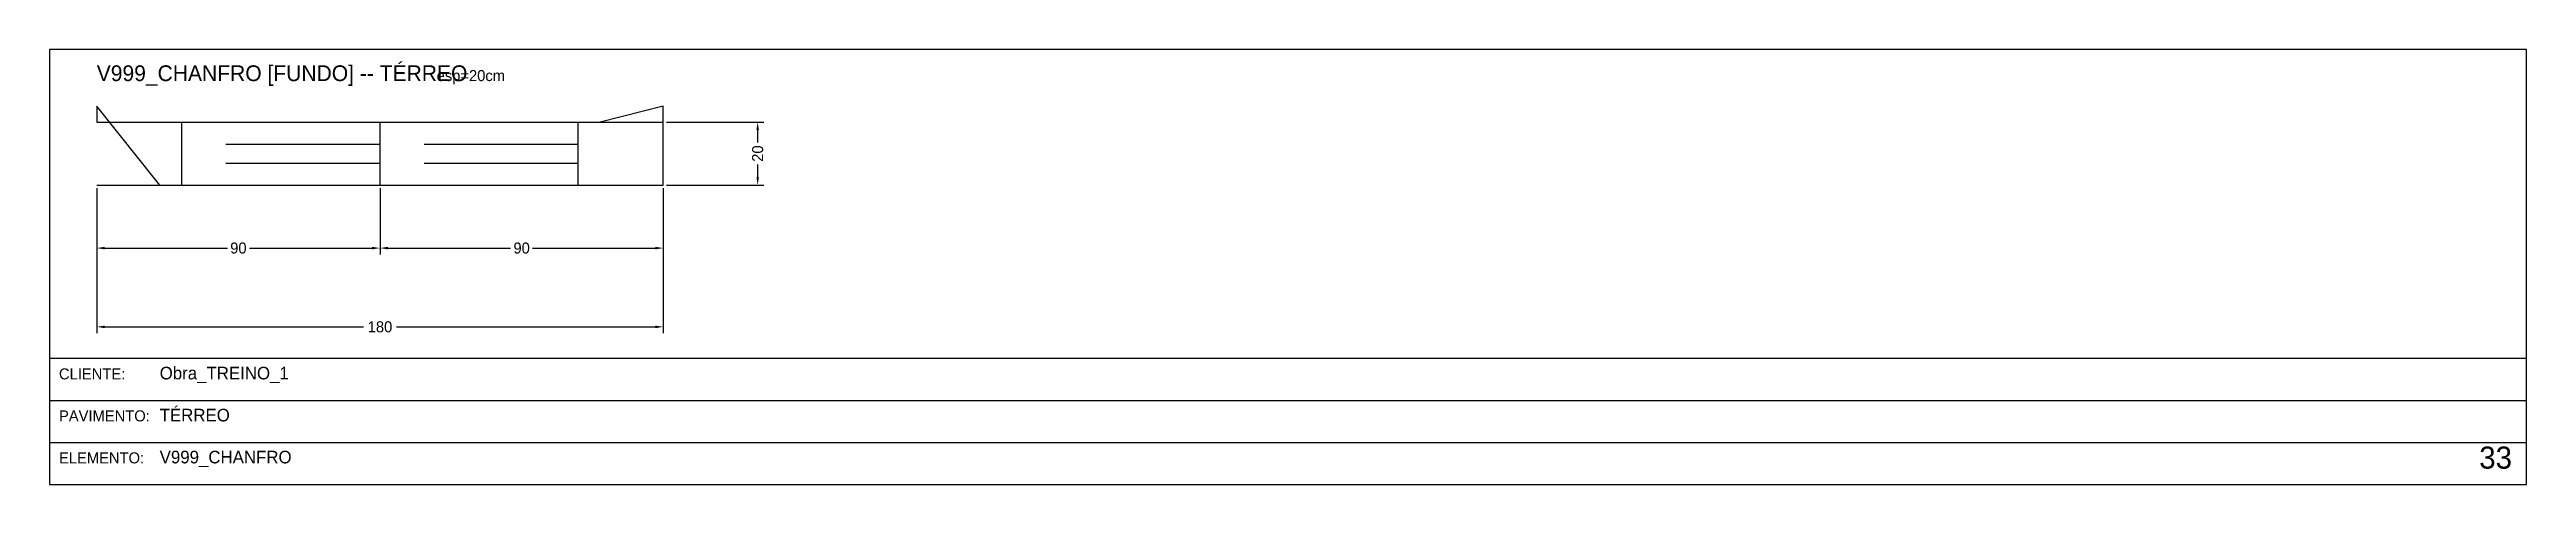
# Model space of a CAD drawing. Header units: metres. Extents: x 0 to 3208, y -1382 to -20.
# Drawn here: x 0 to 787, y -1382 to -1244 of the extents above; entities that cross this region are included whole.
import ezdxf

# ---------------------------------------------------------------- set-up
doc = ezdxf.new("R2010")
doc.units = ezdxf.units.M
for name, color, linetype in [('BORDA_CELULA', 9, 'Continuous'), ('CARIMBO', 9, 'Continuous'), ('COTA', 241, 'Continuous'), ('NOMENCLATURA', 7, 'Continuous'), ('Painéis', 200, 'Continuous'), ('SARR_2.2x7', 40, 'Continuous')]:
    doc.layers.add(name, color=color, linetype=linetype)
doc.dimstyles.new('COTA', dxfattribs={"dimtxt": 3.5, "dimasz": 2.5, "dimexe": 2, "dimexo": 1, "dimgap": 0.9, "dimtad": 1, "dimdec": 0, "dimrnd": 1, "dimcen": 2.5, "dimclrd": 4, "dimclre": 4, "dimclrt": 4, "dimazin": 3, "dimtfac": 1, "dimtmove": 0, "dimatfit": 3})

msp = doc.modelspace()

# ---------------------------------------------------------------- texts
at = {"layer": 'CARIMBO', "color": 9}
for s, p in [('CLIENTE:', (3, -1348.67)), ('PAVIMENTO:', (3, -1362)), ('ELEMENTO:', (3, -1375.33))]:
    msp.add_text(s, height=3.5, dxfattribs=at).set_placement(p)
at = {"layer": 'CARIMBO', "color": 2}
for s, p in [('Obra_TREINO_1', (35, -1348.67)), ('TÉRREO', (35, -1362)), ('V999_CHANFRO', (35, -1375.33))]:
    msp.add_text(s, height=4, dxfattribs=at).set_placement(p)
at = {"layer": 'CARIMBO', "color": 3}
msp.add_text('33', height=7, dxfattribs=at).set_placement((772, -1377))
at = {"layer": 'COTA'}
msp.add_text('esp=20cm', height=3.5, dxfattribs=at).set_placement((123, -1254))
at = {"layer": 'NOMENCLATURA'}
msp.add_text('V999_CHANFRO [FUNDO] -- TÉRREO', height=5, dxfattribs=at).set_placement((15, -1254))

# ---------------------------------------------------------------- blocks, each defined once
blk = doc.blocks.new('_CLOSEDFILLED')
at = {"color": 0, "linetype": 'BYBLOCK'}
blk.add_solid([(-1, 0.16), (0, 0), (-1, -0.16)], dxfattribs=at)
blk = doc.blocks.new('*D199')
at = {"color": 4}
for p, q in [((15, -1288), (15, -1309)), ((105, -1288), (105, -1309)), ((17.5, -1307), (56.5, -1307)), ((63.5, -1307), (102.5, -1307))]:
    blk.add_line(p, q, dxfattribs=at)
at = {"layer": 'Defpoints'}
for p in [(15, -1287), (105, -1287), (15, -1307)]:
    blk.add_point(p, dxfattribs=at)
at = {"layer": 'COTA', "color": 4, "xscale": 2.5, "yscale": 2.5, "rotation": 180}
blk.add_blockref('_CLOSEDFILLED', (15, -1307), dxfattribs=at)
at = {"layer": 'COTA', "color": 4, "xscale": 2.5, "yscale": 2.5}
blk.add_blockref('_CLOSEDFILLED', (105, -1307), dxfattribs=at)
at = {"layer": 'COTA', "color": 4, "insert": (60, -1307), "char_height": 3.5, "attachment_point": 5}
blk.add_mtext('90', dxfattribs=at)
blk = doc.blocks.new('*D200')
at = {"color": 4}
for p, q in [((105, -1288), (105, -1309)), ((195, -1288), (195, -1309)), ((107.5, -1307), (146.5, -1307)), ((153.5, -1307), (192.5, -1307))]:
    blk.add_line(p, q, dxfattribs=at)
at = {"layer": 'Defpoints'}
for p in [(105, -1287), (195, -1287), (105, -1307)]:
    blk.add_point(p, dxfattribs=at)
at = {"layer": 'COTA', "color": 4, "xscale": 2.5, "yscale": 2.5, "rotation": 180}
blk.add_blockref('_CLOSEDFILLED', (105, -1307), dxfattribs=at)
at = {"layer": 'COTA', "color": 4, "xscale": 2.5, "yscale": 2.5}
blk.add_blockref('_CLOSEDFILLED', (195, -1307), dxfattribs=at)
at = {"layer": 'COTA', "color": 4, "insert": (150, -1307), "char_height": 3.5, "attachment_point": 5}
blk.add_mtext('90', dxfattribs=at)
blk = doc.blocks.new('*D201')
at = {"color": 4}
for p, q in [((15, -1288), (15, -1334)), ((195, -1288), (195, -1334)), ((17.5, -1332), (99.75, -1332)), ((110.25, -1332), (192.5, -1332))]:
    blk.add_line(p, q, dxfattribs=at)
at = {"layer": 'Defpoints'}
for p in [(15, -1287), (195, -1287), (15, -1332)]:
    blk.add_point(p, dxfattribs=at)
at = {"layer": 'COTA', "color": 4, "xscale": 2.5, "yscale": 2.5, "rotation": 180}
blk.add_blockref('_CLOSEDFILLED', (15, -1332), dxfattribs=at)
at = {"layer": 'COTA', "color": 4, "xscale": 2.5, "yscale": 2.5}
blk.add_blockref('_CLOSEDFILLED', (195, -1332), dxfattribs=at)
at = {"layer": 'COTA', "color": 4, "insert": (105, -1332), "char_height": 3.5, "attachment_point": 5}
blk.add_mtext('180', dxfattribs=at)
blk = doc.blocks.new('*D202')
at = {"color": 4}
for p, q in [((196, -1267), (227, -1267)), ((225, -1273.5), (225, -1269.5)), ((225, -1284.5), (225, -1280.5)), ((196, -1287), (227, -1287))]:
    blk.add_line(p, q, dxfattribs=at)
at = {"layer": 'Defpoints'}
for p in [(195, -1267), (195, -1287), (225, -1287)]:
    blk.add_point(p, dxfattribs=at)
at = {"layer": 'COTA', "color": 4, "xscale": 2.5, "yscale": 2.5}
for p, rotation in [((225, -1267), 90), ((225, -1287), 270)]:
    blk.add_blockref('_CLOSEDFILLED', p, dxfattribs=dict(at, rotation=rotation))
at = {"layer": 'COTA', "color": 4, "insert": (225, -1277), "char_height": 3.5, "attachment_point": 5, "rotation": 90}
blk.add_mtext('20', dxfattribs=at)

# ---------------------------------------------------------------- dimensions: what is measured, and where the dimension line sits
at = {"layer": 'COTA'}
dim = msp.add_linear_dim(base=(225, -1287), p1=(195, -1287), p2=(195, -1267), angle=90, dimstyle='COTA', dxfattribs=at)
dim.commit()
dim.dimension.update_dxf_attribs({"geometry": '*D202', "text_midpoint": (225, -1277)})
for base, p1, p2, picture, middle in [((15, -1307), (15, -1287), (105, -1287), '*D199', (60, -1307)), ((15, -1332), (15, -1287), (195, -1287), '*D201', (105, -1332)), ((105, -1307), (105, -1287), (195, -1287), '*D200', (150, -1307))]:
    dim = msp.add_linear_dim(base=base, p1=p1, p2=p2, dimstyle='COTA', dxfattribs=at)
    dim.commit()
    dim.dimension.update_dxf_attribs({"geometry": picture, "text_midpoint": middle})

# ---------------------------------------------------------------- linework, layer by layer
at = {"layer": 'BORDA_CELULA'}
for points in [[(0, -1382), (787, -1382), (787, -1244), (0, -1244)], [(0, -1382), (787, -1382), (787, -1342), (0, -1342)]]:
    msp.add_lwpolyline(points, close=True, dxfattribs=at)
at = {"layer": 'CARIMBO'}
for p, q in [((0, -1355.33), (787, -1355.33)), ((0, -1368.67), (787, -1368.67)), ((0, -1382), (787, -1382))]:
    msp.add_line(p, q, dxfattribs=at)
at = {"layer": 'Painéis'}
for points in [[(35, -1287), (15, -1262), (15, -1267)], [(15, -1267), (105, -1267)], [(105, -1267), (195, -1267)], [(105, -1287), (105, -1267)], [(195, -1287), (195, -1262), (175, -1267)], [(15, -1287), (105, -1287)], [(105, -1287), (195, -1287)]]:
    msp.add_lwpolyline(points, dxfattribs=at)
at = {"layer": 'SARR_2.2x7'}
for points in [[(42, -1287), (42, -1267)], [(168, -1287), (168, -1267)], [(56, -1274), (105, -1274)], [(119, -1274), (168, -1274)], [(56, -1280), (105, -1280)], [(119, -1280), (168, -1280)]]:
    msp.add_lwpolyline(points, dxfattribs=at)

msp.set_redraw_order([(e.dxf.handle, doc.entitydb.next_handle()) for e in msp.query("TEXT MTEXT ATTDEF DIMENSION ARC_DIMENSION")])  # texts and dimensions are drawn at this point

doc.saveas('drawing.dxf')
